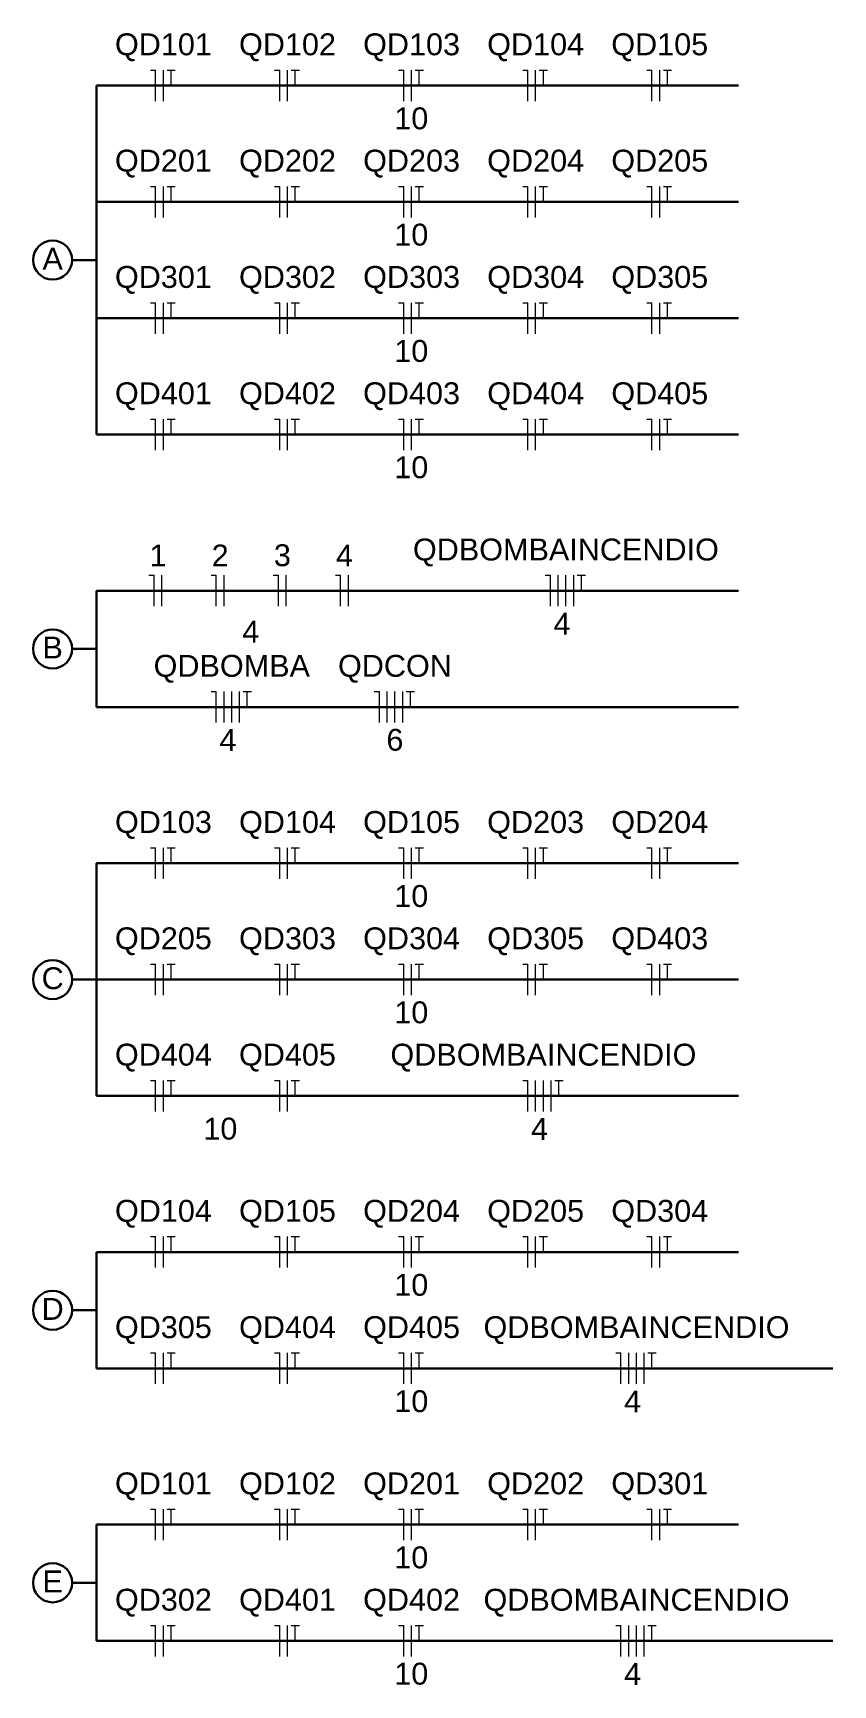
# Model space of a CAD drawing. Header units: inches. Extents: x -3 to 923, y -103 to 154.
# Drawn here: x -3.1 to 6.57, y 65.65 to 85.62 of the extents above; entities that cross this region are included whole.
import ezdxf
from ezdxf.enums import TextEntityAlignment as Align

# ---------------------------------------------------------------- set-up
doc = ezdxf.new("R2010")
doc.units = ezdxf.units.IN
doc.header["$LTSCALE"] = 10
doc.header["$MEASUREMENT"] = 0
for name, color, linetype, lineweight in [('DI-Fios', 3, 'Continuous', 30), ('EL-Fios', 9, 'Continuous', 20), ('EL-Textos fios', 2, 'Continuous', 30), ('TEXTO', 2, 'Continuous', 20)]:
    doc.layers.add(name, color=color, linetype=linetype, lineweight=lineweight)
doc.styles.add('Arial', font='arial.ttf')

msp = doc.modelspace()

# ---------------------------------------------------------------- texts
at = {"layer": 'EL-Textos fios', "color": 3, "attachment_point": 8, "line_spacing_factor": 0.798, "style": 'Arial'}
for s, insert, char_height, width in [('QD101', (-1.5212, 85.2812), 0.26475, 1.288369), ('QD102', (-0.0213, 85.2812), 0.26475, 1.288369), ('QD103', (1.4786, 85.2812), 0.26475, 1.288369), ('QD104', (2.9785, 85.2812), 0.26475, 1.288369), ('QD105', (4.4784, 85.2812), 0.26475, 1.288369), ('10', (1.475, 84.4554), 0.26475, 0.452617), ('QD201', (-1.5217, 83.8749), 0.26475, 1.288369), ('QD202', (-0.0212, 83.8749), 0.26475, 1.288369), ('QD203', (1.4787, 83.8749), 0.26475, 1.288369), ('QD204', (2.9786, 83.8749), 0.26475, 1.288369), ('QD205', (4.4785, 83.8749), 0.26475, 1.288369), ('10', (1.475, 83.0492), 0.26475, 0.452617), ('QD301', (-1.5216, 82.4687), 0.26475, 1.288369), ('QD302', (-0.0217, 82.4687), 0.26475, 1.288369), ('QD303', (1.4788, 82.4687), 0.26475, 1.288369), ('QD304', (2.9787, 82.4687), 0.26475, 1.288369), ('QD305', (4.4786, 82.4687), 0.26475, 1.288369), ('10', (1.475, 81.6429), 0.26475, 0.452617), ('QD401', (-1.5215, 81.0624), 0.26475, 1.288369), ('QD402', (-0.0216, 81.0624), 0.26475, 1.288369), ('QD403', (1.4783, 81.0624), 0.26475, 1.288369), ('QD404', (2.9788, 81.0624), 0.26475, 1.288369), ('QD405', (4.4787, 81.0624), 0.26475, 1.288369), ('10', (1.475, 80.2367), 0.26475, 0.452617), ('QDBOMBAINCENDIO', (3.344, 79.1732), 0.26475, 4.069579), ('1', (-1.5864, 79.1732), 0.2647, 0.226308), ('2', (-0.8352, 79.1732), 0.2647, 0.226308), ('3', (-0.0834, 79.1732), 0.2647, 0.226308), ('4', (0.6677, 79.1732), 0.2647, 0.226308), ('4', (-0.4649, 78.2538), 0.2647, 0.226308), ('4', (3.2975, 78.3482), 0.2647, 0.226308), ('QDBOMBA', (-0.6946, 77.767), 0.26475, 2.080448), ('QDCON', (1.2773, 77.767), 0.26475, 1.512692), ('4', (-0.7411, 76.942), 0.2647, 0.226308), ('6', (1.2773, 76.942), 0.2647, 0.452617), ('QD103', (-1.5212, 75.8788), 0.26475, 1.288369), ('QD104', (-0.0213, 75.8788), 0.26475, 1.288369), ('QD105', (1.4786, 75.8788), 0.26475, 1.288369), ('QD203', (2.9785, 75.8788), 0.26475, 1.288369), ('QD204', (4.4784, 75.8788), 0.26475, 1.288369), ('10', (1.475, 75.0531), 0.26475, 0.452617), ('QD205', (-1.5217, 74.4726), 0.26475, 1.288369), ('QD303', (-0.0212, 74.4726), 0.26475, 1.288369), ('QD304', (1.4787, 74.4726), 0.26475, 1.288369), ('QD305', (2.9786, 74.4726), 0.26475, 1.288369), ('QD403', (4.4785, 74.4726), 0.26475, 1.288369), ('10', (1.475, 73.6468), 0.26475, 0.452617), ('QD404', (-1.5216, 73.0663), 0.26475, 1.288369), ('QD405', (-0.0217, 73.0663), 0.26475, 1.288369), ('QDBOMBAINCENDIO', (3.0724, 73.0658), 0.26475, 4.069579), ('10', (-0.8329, 72.2406), 0.26475, 0.452617), ('4', (3.0252, 72.2408), 0.2647, 0.226308), ('QD104', (-1.5212, 71.1777), 0.26475, 1.288369), ('QD105', (-0.0213, 71.1777), 0.26475, 1.288369), ('QD204', (1.4786, 71.1777), 0.26475, 1.288369), ('QD205', (2.9785, 71.1777), 0.26475, 1.288369), ('QD304', (4.4784, 71.1777), 0.26475, 1.288369), ('10', (1.475, 70.3519), 0.26475, 0.452617), ('QD305', (-1.5217, 69.7714), 0.26475, 1.288369), ('QD404', (-0.0212, 69.7714), 0.26475, 1.288369), ('QD405', (1.4787, 69.7714), 0.26475, 1.288369), ('QDBOMBAINCENDIO', (4.1974, 69.7709), 0.26475, 4.069579), ('10', (1.475, 68.9457), 0.26475, 0.452617), ('4', (4.1502, 68.9459), 0.2647, 0.226308), ('QD101', (-1.5212, 67.8827), 0.26475, 1.288369), ('QD102', (-0.0213, 67.8827), 0.26475, 1.288369), ('QD201', (1.4786, 67.8827), 0.26475, 1.288369), ('QD202', (2.9785, 67.8827), 0.26475, 1.288369), ('QD301', (4.4784, 67.8827), 0.26475, 1.288369), ('10', (1.475, 67.057), 0.26475, 0.452617), ('QD302', (-1.5217, 66.4765), 0.26475, 1.288369), ('QD401', (-0.0212, 66.4765), 0.26475, 1.288369), ('QD402', (1.4787, 66.4765), 0.26475, 1.288369), ('QDBOMBAINCENDIO', (4.1974, 66.476), 0.26475, 4.069579), ('10', (1.475, 65.6507), 0.26475, 0.452617), ('4', (4.1502, 65.651), 0.2647, 0.226308)]:
    msp.add_mtext(s, dxfattribs=dict(at, insert=insert, char_height=char_height, width=width))
at = {"layer": 'TEXTO', "style": 'Arial'}
for s, p in [('A', (-2.8601, 82.6826)), ('B', (-2.8601, 77.9815)), ('C', (-2.8601, 73.9834)), ('D', (-2.8601, 69.9854)), ('E', (-2.8601, 66.6905))]:
    msp.add_text(s, height=0.2647, dxfattribs=at).set_placement(p, align=Align.BOTTOM_CENTER)

# ---------------------------------------------------------------- linework, layer by layer
at = {"layer": 'DI-Fios'}
for points in [[(-2.3311, 82.878), (-2.6241, 82.878)], [(-2.3311, 78.1768), (-2.6241, 78.1768)], [(-2.3311, 74.1788), (-2.6241, 74.1788)], [(-2.3311, 70.1808), (-2.6241, 70.1808)], [(-2.3311, 66.8858), (-2.6241, 66.8858)]]:
    msp.add_lwpolyline(points, dxfattribs=at)
for centre in [(-2.8606, 82.878), (-2.8606, 78.1768), (-2.8606, 74.1788), (-2.8606, 70.1808), (-2.8606, 66.8858)]:
    msp.add_circle(centre, 0.2365, dxfattribs=at)
at = {"layer": 'EL-Fios', "color": 5}
for p, q in [((-1.6777, 85.1749), (-1.6152, 85.1749)), ((-1.6152, 84.7999), (-1.6152, 85.1749)), ((-1.5215, 84.7999), (-1.5215, 85.1749)), ((-1.4777, 85.1749), (-1.3777, 85.1749)), ((-1.4277, 84.9874), (-1.4277, 85.1749)), ((-0.1777, 85.1749), (-0.1152, 85.1749)), ((-0.1152, 84.7999), (-0.1152, 85.1749)), ((-0.0215, 84.7999), (-0.0215, 85.1749)), ((0.0223, 85.1749), (0.1223, 85.1749)), ((0.0723, 84.9874), (0.0723, 85.1749)), ((1.3223, 85.1749), (1.3848, 85.1749)), ((1.3848, 84.7999), (1.3848, 85.1749)), ((1.4785, 84.7999), (1.4785, 85.1749)), ((1.5223, 85.1749), (1.6223, 85.1749)), ((1.5723, 84.9874), (1.5723, 85.1749)), ((2.8223, 85.1749), (2.8848, 85.1749)), ((2.8848, 84.7999), (2.8848, 85.1749)), ((2.9785, 84.7999), (2.9785, 85.1749)), ((3.0223, 85.1749), (3.1223, 85.1749)), ((3.0723, 84.9874), (3.0723, 85.1749)), ((4.3223, 85.1749), (4.3848, 85.1749)), ((4.3848, 84.7999), (4.3848, 85.1749)), ((4.4785, 84.7999), (4.4785, 85.1749)), ((4.5223, 85.1749), (4.6223, 85.1749)), ((4.5723, 84.9874), (4.5723, 85.1749)), ((-1.6777, 83.7686), (-1.6152, 83.7686)), ((-1.6152, 83.3936), (-1.6152, 83.7686)), ((-1.5215, 83.3936), (-1.5215, 83.7686)), ((-1.4777, 83.7686), (-1.3777, 83.7686)), ((-1.4277, 83.5811), (-1.4277, 83.7686)), ((-0.1777, 83.7686), (-0.1152, 83.7686)), ((-0.1152, 83.3936), (-0.1152, 83.7686)), ((-0.0215, 83.3936), (-0.0215, 83.7686)), ((0.0223, 83.7686), (0.1223, 83.7686)), ((0.0723, 83.5811), (0.0723, 83.7686)), ((1.3223, 83.7686), (1.3848, 83.7686)), ((1.3848, 83.3936), (1.3848, 83.7686)), ((1.4785, 83.3936), (1.4785, 83.7686)), ((1.5223, 83.7686), (1.6223, 83.7686)), ((1.5723, 83.5811), (1.5723, 83.7686)), ((2.8223, 83.7686), (2.8848, 83.7686)), ((2.8848, 83.3936), (2.8848, 83.7686)), ((2.9785, 83.3936), (2.9785, 83.7686)), ((3.0223, 83.7686), (3.1223, 83.7686)), ((3.0723, 83.5811), (3.0723, 83.7686)), ((4.3223, 83.7686), (4.3848, 83.7686)), ((4.3848, 83.3936), (4.3848, 83.7686)), ((4.4785, 83.3936), (4.4785, 83.7686)), ((4.5223, 83.7686), (4.6223, 83.7686)), ((4.5723, 83.5811), (4.5723, 83.7686)), ((-1.6777, 82.3624), (-1.6152, 82.3624)), ((-1.6152, 81.9874), (-1.6152, 82.3624)), ((-1.5215, 81.9874), (-1.5215, 82.3624)), ((-1.4777, 82.3624), (-1.3777, 82.3624)), ((-1.4277, 82.1749), (-1.4277, 82.3624)), ((-0.1777, 82.3624), (-0.1152, 82.3624)), ((-0.1152, 81.9874), (-0.1152, 82.3624)), ((-0.0215, 81.9874), (-0.0215, 82.3624)), ((0.0223, 82.3624), (0.1223, 82.3624)), ((0.0723, 82.1749), (0.0723, 82.3624)), ((1.3223, 82.3624), (1.3848, 82.3624)), ((1.3848, 81.9874), (1.3848, 82.3624)), ((1.4785, 81.9874), (1.4785, 82.3624)), ((1.5223, 82.3624), (1.6223, 82.3624)), ((1.5723, 82.1749), (1.5723, 82.3624)), ((2.8223, 82.3624), (2.8848, 82.3624)), ((2.8848, 81.9874), (2.8848, 82.3624)), ((2.9785, 81.9874), (2.9785, 82.3624)), ((3.0223, 82.3624), (3.1223, 82.3624)), ((3.0723, 82.1749), (3.0723, 82.3624)), ((4.3223, 82.3624), (4.3848, 82.3624)), ((4.3848, 81.9874), (4.3848, 82.3624)), ((4.4785, 81.9874), (4.4785, 82.3624)), ((4.5223, 82.3624), (4.6223, 82.3624)), ((4.5723, 82.1749), (4.5723, 82.3624)), ((-1.6777, 80.9561), (-1.6152, 80.9561)), ((-1.6152, 80.5811), (-1.6152, 80.9561)), ((-1.5215, 80.5811), (-1.5215, 80.9561)), ((-1.4777, 80.9561), (-1.3777, 80.9561)), ((-1.4277, 80.7686), (-1.4277, 80.9561)), ((-0.1777, 80.9561), (-0.1152, 80.9561)), ((-0.1152, 80.5811), (-0.1152, 80.9561)), ((-0.0215, 80.5811), (-0.0215, 80.9561)), ((0.0223, 80.9561), (0.1223, 80.9561)), ((0.0723, 80.7686), (0.0723, 80.9561)), ((1.3223, 80.9561), (1.3848, 80.9561)), ((1.3848, 80.5811), (1.3848, 80.9561)), ((1.4785, 80.5811), (1.4785, 80.9561)), ((1.5223, 80.9561), (1.6223, 80.9561)), ((1.5723, 80.7686), (1.5723, 80.9561)), ((2.8223, 80.9561), (2.8848, 80.9561)), ((2.8848, 80.5811), (2.8848, 80.9561)), ((2.9785, 80.5811), (2.9785, 80.9561)), ((3.0223, 80.9561), (3.1223, 80.9561)), ((3.0723, 80.7686), (3.0723, 80.9561)), ((4.3223, 80.9561), (4.3848, 80.9561)), ((4.3848, 80.5811), (4.3848, 80.9561)), ((4.4785, 80.5811), (4.4785, 80.9561)), ((4.5223, 80.9561), (4.6223, 80.9561)), ((4.5723, 80.7686), (4.5723, 80.9561)), ((-1.6958, 79.0675), (-1.6333, 79.0675)), ((-1.6333, 78.6925), (-1.6333, 79.0675)), ((-1.5395, 78.6925), (-1.5395, 79.0675)), ((-0.9444, 79.0675), (-0.8819, 79.0675)), ((-0.8819, 78.6925), (-0.8819, 79.0675)), ((-0.7881, 78.6925), (-0.7881, 79.0675)), ((-0.193, 79.0675), (-0.1305, 79.0675)), ((-0.1305, 78.6925), (-0.1305, 79.0675)), ((-0.0367, 78.6925), (-0.0367, 79.0675)), ((0.5584, 79.0675), (0.6209, 79.0675)), ((0.6209, 78.6925), (0.6209, 79.0675)), ((0.7147, 78.6925), (0.7147, 79.0675)), ((3.0943, 79.0675), (3.1568, 79.0675)), ((3.1568, 78.6925), (3.1568, 79.0675)), ((3.2506, 78.6925), (3.2506, 79.0675)), ((3.3443, 78.6925), (3.3443, 79.0675)), ((3.4381, 78.6925), (3.4381, 79.0675)), ((3.4818, 79.0675), (3.5818, 79.0675)), ((3.5318, 78.88), (3.5318, 79.0675)), ((-0.9444, 77.6612), (-0.8819, 77.6612)), ((-0.8819, 77.2862), (-0.8819, 77.6612)), ((-0.7881, 77.2862), (-0.7881, 77.6612)), ((-0.6944, 77.2862), (-0.6944, 77.6612)), ((-0.6006, 77.2862), (-0.6006, 77.6612)), ((-0.5568, 77.6612), (-0.4569, 77.6612)), ((-0.5069, 77.4737), (-0.5069, 77.6612)), ((1.0272, 77.6612), (1.0897, 77.6612)), ((1.0897, 77.2862), (1.0897, 77.6612)), ((1.1834, 77.2862), (1.1834, 77.6612)), ((1.2772, 77.2862), (1.2772, 77.6612)), ((1.3709, 77.2862), (1.3709, 77.6612)), ((1.4147, 77.6612), (1.5147, 77.6612)), ((1.4647, 77.4737), (1.4647, 77.6612)), ((-1.6777, 75.7726), (-1.6152, 75.7726)), ((-1.6152, 75.3976), (-1.6152, 75.7726)), ((-1.5215, 75.3976), (-1.5215, 75.7726)), ((-1.4777, 75.7726), (-1.3777, 75.7726)), ((-1.4277, 75.5851), (-1.4277, 75.7726)), ((-0.1777, 75.7726), (-0.1152, 75.7726)), ((-0.1152, 75.3976), (-0.1152, 75.7726)), ((-0.0215, 75.3976), (-0.0215, 75.7726)), ((0.0223, 75.7726), (0.1223, 75.7726)), ((0.0723, 75.5851), (0.0723, 75.7726)), ((1.3223, 75.7726), (1.3848, 75.7726)), ((1.3848, 75.3976), (1.3848, 75.7726)), ((1.4785, 75.3976), (1.4785, 75.7726)), ((1.5223, 75.7726), (1.6223, 75.7726)), ((1.5723, 75.5851), (1.5723, 75.7726)), ((2.8223, 75.7726), (2.8848, 75.7726)), ((2.8848, 75.3976), (2.8848, 75.7726)), ((2.9785, 75.3976), (2.9785, 75.7726)), ((3.0223, 75.7726), (3.1223, 75.7726)), ((3.0723, 75.5851), (3.0723, 75.7726)), ((4.3223, 75.7726), (4.3848, 75.7726)), ((4.3848, 75.3976), (4.3848, 75.7726)), ((4.4785, 75.3976), (4.4785, 75.7726)), ((4.5223, 75.7726), (4.6223, 75.7726)), ((4.5723, 75.5851), (4.5723, 75.7726)), ((-1.6777, 74.3663), (-1.6152, 74.3663)), ((-1.6152, 73.9913), (-1.6152, 74.3663)), ((-1.5215, 73.9913), (-1.5215, 74.3663)), ((-1.4777, 74.3663), (-1.3777, 74.3663)), ((-1.4277, 74.1788), (-1.4277, 74.3663)), ((-0.1777, 74.3663), (-0.1152, 74.3663)), ((-0.1152, 73.9913), (-0.1152, 74.3663)), ((-0.0215, 73.9913), (-0.0215, 74.3663)), ((0.0223, 74.3663), (0.1223, 74.3663)), ((0.0723, 74.1788), (0.0723, 74.3663)), ((1.3223, 74.3663), (1.3848, 74.3663)), ((1.3848, 73.9913), (1.3848, 74.3663)), ((1.4785, 73.9913), (1.4785, 74.3663)), ((1.5223, 74.3663), (1.6223, 74.3663)), ((1.5723, 74.1788), (1.5723, 74.3663)), ((2.8223, 74.3663), (2.8848, 74.3663)), ((2.8848, 73.9913), (2.8848, 74.3663)), ((2.9785, 73.9913), (2.9785, 74.3663)), ((3.0223, 74.3663), (3.1223, 74.3663)), ((3.0723, 74.1788), (3.0723, 74.3663)), ((4.3223, 74.3663), (4.3848, 74.3663)), ((4.3848, 73.9913), (4.3848, 74.3663)), ((4.4785, 73.9913), (4.4785, 74.3663)), ((4.5223, 74.3663), (4.6223, 74.3663)), ((4.5723, 74.1788), (4.5723, 74.3663)), ((-1.6777, 72.9601), (-1.6152, 72.9601)), ((-1.6152, 72.5851), (-1.6152, 72.9601)), ((-1.5215, 72.5851), (-1.5215, 72.9601)), ((-1.4777, 72.9601), (-1.3777, 72.9601)), ((-1.4277, 72.7726), (-1.4277, 72.9601)), ((-0.1777, 72.9601), (-0.1152, 72.9601)), ((-0.1152, 72.5851), (-0.1152, 72.9601)), ((-0.0215, 72.5851), (-0.0215, 72.9601)), ((0.0223, 72.9601), (0.1223, 72.9601)), ((0.0723, 72.7726), (0.0723, 72.9601)), ((2.8223, 72.9601), (2.8848, 72.9601)), ((2.8848, 72.5851), (2.8848, 72.9601)), ((2.9785, 72.5851), (2.9785, 72.9601)), ((3.0723, 72.5851), (3.0723, 72.9601)), ((3.166, 72.5851), (3.166, 72.9601)), ((3.2098, 72.9601), (3.3098, 72.9601)), ((3.2598, 72.7726), (3.2598, 72.9601)), ((-1.6777, 71.0714), (-1.6152, 71.0714)), ((-1.6152, 70.6964), (-1.6152, 71.0714)), ((-1.5215, 70.6964), (-1.5215, 71.0714)), ((-1.4777, 71.0714), (-1.3777, 71.0714)), ((-1.4277, 70.8839), (-1.4277, 71.0714)), ((-0.1777, 71.0714), (-0.1152, 71.0714)), ((-0.1152, 70.6964), (-0.1152, 71.0714)), ((-0.0215, 70.6964), (-0.0215, 71.0714)), ((0.0223, 71.0714), (0.1223, 71.0714)), ((0.0723, 70.8839), (0.0723, 71.0714)), ((1.3223, 71.0714), (1.3848, 71.0714)), ((1.3848, 70.6964), (1.3848, 71.0714)), ((1.4785, 70.6964), (1.4785, 71.0714)), ((1.5223, 71.0714), (1.6223, 71.0714)), ((1.5723, 70.8839), (1.5723, 71.0714)), ((2.8223, 71.0714), (2.8848, 71.0714)), ((2.8848, 70.6964), (2.8848, 71.0714)), ((2.9785, 70.6964), (2.9785, 71.0714)), ((3.0223, 71.0714), (3.1223, 71.0714)), ((3.0723, 70.8839), (3.0723, 71.0714)), ((4.3223, 71.0714), (4.3848, 71.0714)), ((4.3848, 70.6964), (4.3848, 71.0714)), ((4.4785, 70.6964), (4.4785, 71.0714)), ((4.5223, 71.0714), (4.6223, 71.0714)), ((4.5723, 70.8839), (4.5723, 71.0714)), ((-1.6777, 69.6651), (-1.6152, 69.6651)), ((-1.6152, 69.2901), (-1.6152, 69.6651)), ((-1.5215, 69.2901), (-1.5215, 69.6651)), ((-1.4777, 69.6651), (-1.3777, 69.6651)), ((-1.4277, 69.4776), (-1.4277, 69.6651)), ((-0.1777, 69.6651), (-0.1152, 69.6651)), ((-0.1152, 69.2901), (-0.1152, 69.6651)), ((-0.0215, 69.2901), (-0.0215, 69.6651)), ((0.0223, 69.6651), (0.1223, 69.6651)), ((0.0723, 69.4776), (0.0723, 69.6651)), ((1.3223, 69.6651), (1.3848, 69.6651)), ((1.3848, 69.2901), (1.3848, 69.6651)), ((1.4785, 69.2901), (1.4785, 69.6651)), ((1.5223, 69.6651), (1.6223, 69.6651)), ((1.5723, 69.4776), (1.5723, 69.6651)), ((3.9473, 69.6651), (4.0098, 69.6651)), ((4.0098, 69.2901), (4.0098, 69.6651)), ((4.1035, 69.2901), (4.1035, 69.6651)), ((4.1973, 69.2901), (4.1973, 69.6651)), ((4.291, 69.2901), (4.291, 69.6651)), ((4.3348, 69.6651), (4.4348, 69.6651)), ((4.3848, 69.4776), (4.3848, 69.6651)), ((-1.6777, 67.7765), (-1.6152, 67.7765)), ((-1.6152, 67.4015), (-1.6152, 67.7765)), ((-1.5215, 67.4015), (-1.5215, 67.7765)), ((-1.4777, 67.7765), (-1.3777, 67.7765)), ((-1.4277, 67.589), (-1.4277, 67.7765)), ((-0.1777, 67.7765), (-0.1152, 67.7765)), ((-0.1152, 67.4015), (-0.1152, 67.7765)), ((-0.0215, 67.4015), (-0.0215, 67.7765)), ((0.0223, 67.7765), (0.1223, 67.7765)), ((0.0723, 67.589), (0.0723, 67.7765)), ((1.3223, 67.7765), (1.3848, 67.7765)), ((1.3848, 67.4015), (1.3848, 67.7765)), ((1.4785, 67.4015), (1.4785, 67.7765)), ((1.5223, 67.7765), (1.6223, 67.7765)), ((1.5723, 67.589), (1.5723, 67.7765)), ((2.8223, 67.7765), (2.8848, 67.7765)), ((2.8848, 67.4015), (2.8848, 67.7765)), ((2.9785, 67.4015), (2.9785, 67.7765)), ((3.0223, 67.7765), (3.1223, 67.7765)), ((3.0723, 67.589), (3.0723, 67.7765)), ((4.3223, 67.7765), (4.3848, 67.7765)), ((4.3848, 67.4015), (4.3848, 67.7765)), ((4.4785, 67.4015), (4.4785, 67.7765)), ((4.5223, 67.7765), (4.6223, 67.7765)), ((4.5723, 67.589), (4.5723, 67.7765)), ((-1.6777, 66.3702), (-1.6152, 66.3702)), ((-1.6152, 65.9952), (-1.6152, 66.3702)), ((-1.5215, 65.9952), (-1.5215, 66.3702)), ((-1.4777, 66.3702), (-1.3777, 66.3702)), ((-1.4277, 66.1827), (-1.4277, 66.3702)), ((-0.1777, 66.3702), (-0.1152, 66.3702)), ((-0.1152, 65.9952), (-0.1152, 66.3702)), ((-0.0215, 65.9952), (-0.0215, 66.3702)), ((0.0223, 66.3702), (0.1223, 66.3702)), ((0.0723, 66.1827), (0.0723, 66.3702)), ((1.3223, 66.3702), (1.3848, 66.3702)), ((1.3848, 65.9952), (1.3848, 66.3702)), ((1.4785, 65.9952), (1.4785, 66.3702)), ((1.5223, 66.3702), (1.6223, 66.3702)), ((1.5723, 66.1827), (1.5723, 66.3702)), ((3.9473, 66.3702), (4.0098, 66.3702)), ((4.0098, 65.9952), (4.0098, 66.3702)), ((4.1035, 65.9952), (4.1035, 66.3702)), ((4.1973, 65.9952), (4.1973, 66.3702)), ((4.291, 65.9952), (4.291, 66.3702)), ((4.3348, 66.3702), (4.4348, 66.3702)), ((4.3848, 66.1827), (4.3848, 66.3702))]:
    msp.add_line(p, q, dxfattribs=at)
at = {"layer": 'EL-Textos fios', "color": 3}
for p, q in [((-2.3311, 84.9874), (5.4312, 84.9874)), ((-2.3311, 84.9874), (-2.3311, 84.0499)), ((-2.3311, 84.9874), (-2.3311, 83.1124)), ((-2.3311, 84.9874), (-2.3311, 80.7686)), ((-2.3311, 83.5811), (5.4312, 83.5811)), ((-2.3311, 82.1749), (5.4312, 82.1749)), ((-2.3311, 80.7686), (5.4312, 80.7686)), ((-2.3311, 78.88), (5.4312, 78.88)), ((-2.3311, 78.88), (-2.3311, 77.9425)), ((-2.3311, 78.88), (-2.3311, 77.4737)), ((-2.3311, 78.88), (-2.3311, 77.4737)), ((-2.3311, 77.4737), (5.4312, 77.4737)), ((-2.3311, 75.5851), (5.4312, 75.5851)), ((-2.3311, 75.5851), (-2.3311, 74.6476)), ((-2.3311, 75.5851), (-2.3311, 73.7101)), ((-2.3311, 75.5851), (-2.3311, 72.7726)), ((-2.3311, 74.1788), (5.4312, 74.1788)), ((-2.3311, 72.7726), (5.4312, 72.7726)), ((-2.3311, 70.8839), (5.4312, 70.8839)), ((-2.3311, 70.8839), (-2.3311, 69.9464)), ((-2.3311, 70.8839), (-2.3311, 69.4776)), ((-2.3311, 70.8839), (-2.3311, 69.4776)), ((-2.3311, 69.4776), (6.5722, 69.4776)), ((-2.3311, 67.589), (5.4312, 67.589)), ((-2.3311, 67.589), (-2.3311, 66.6515)), ((-2.3311, 67.589), (-2.3311, 66.1827)), ((-2.3311, 67.589), (-2.3311, 66.1827)), ((-2.3311, 66.1827), (6.5722, 66.1827))]:
    msp.add_line(p, q, dxfattribs=at)

msp.set_redraw_order([(e.dxf.handle, doc.entitydb.next_handle()) for e in msp.query("TEXT MTEXT ATTDEF DIMENSION ARC_DIMENSION")])  # texts and dimensions are drawn at this point

doc.saveas('drawing.dxf')
